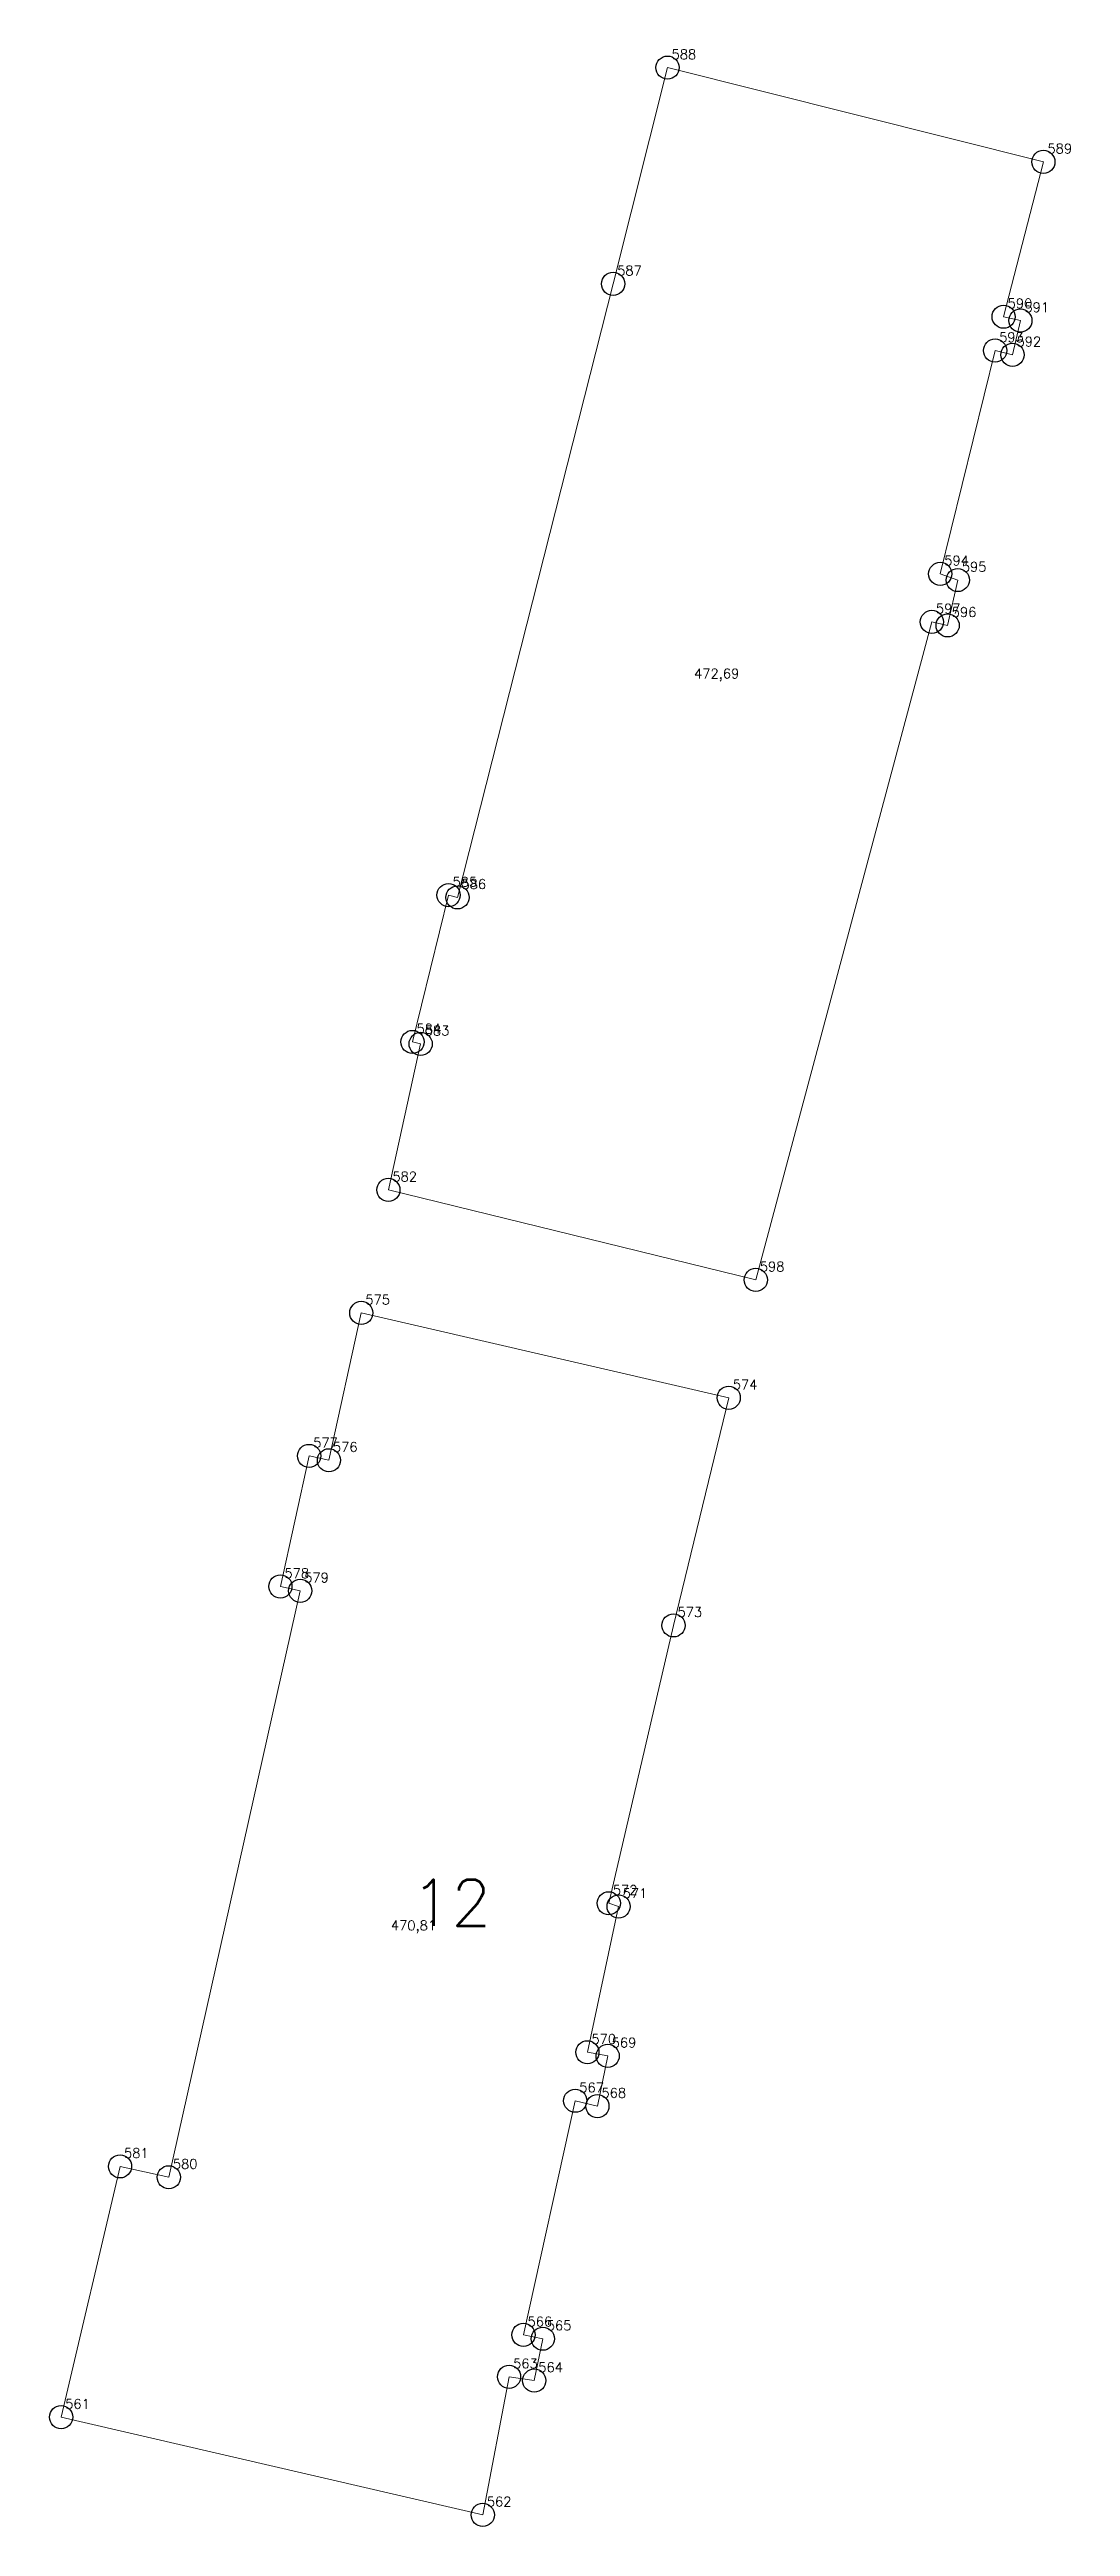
# Model space of a CAD drawing. Extents: x 1390459 to 1399082, y 355064 to 360767.
# Drawn here: x 1394496.9 to 1394530, y 359227.2 to 359307.4 of the extents above; entities that cross this region are included whole.
import ezdxf

# ---------------------------------------------------------------- set-up
doc = ezdxf.new("R2010")
doc.units = 0
doc.header["$PDMODE"] = 33
doc.header["$PDSIZE"] = 0.75
doc.layers.add('9 - ценная историческая застройка советский период', color=7, linetype='Continuous')
doc.layers.add('OKN_VALUED_LABELS', color=1, linetype='Continuous')
doc.styles.get("Standard").update_dxf_attribs({"font": 'simplex.shx'})

msp = doc.modelspace()

# ---------------------------------------------------------------- texts
at = {"layer": '9 - ценная историческая застройка советский период', "color": 7}
for s, p in [('588', (1394517.05, 359307.135)), ('589', (1394529.229, 359304.078)), ('587', (1394515.287, 359300.126)), ('590', (1394527.939, 359299.061)), ('591', (1394528.482, 359298.936)), ('593', (1394527.664, 359297.964)), ('592', (1394528.227, 359297.826)), ('594', (1394525.885, 359290.727)), ('595', (1394526.454, 359290.526)), ('597', (1394525.615, 359289.171)), ('596', (1394526.126, 359289.058)), ('472,69', (1394517.778, 359287.065)), ('472,69', (1394517.778, 359287.065)), ('585', (1394509.954, 359280.314)), ('586', (1394510.244, 359280.241)), ('584', (1394508.786, 359275.553)), ('583', (1394509.051, 359275.492)), ('582', (1394508.005, 359270.76)), ('598', (1394519.909, 359267.844)), ('575', (1394507.128, 359266.773)), ('574', (1394519.033, 359264.021)), ('577', (1394505.438, 359262.138)), ('576', (1394506.078, 359261.997)), ('578', (1394504.507, 359257.906)), ('579', (1394505.148, 359257.765)), ('573', (1394517.243, 359256.645)), ('572', (1394515.146, 359247.636)), ('571', (1394515.466, 359247.535)), ('470,81', (1394507.957, 359246.492)), ('470,81', (1394507.957, 359246.492)), ('570', (1394514.453, 359242.808)), ('569', (1394515.11, 359242.691)), ('567', (1394514.059, 359241.238)), ('568', (1394514.778, 359241.063)), ('581', (1394499.31, 359239.111)), ('580', (1394500.891, 359238.758)), ('566', (1394512.383, 359233.65)), ('565', (1394513.007, 359233.525)), ('563', (1394511.916, 359232.291)), ('564', (1394512.73, 359232.168)), ('561', (1394497.402, 359230.983)), ('562', (1394511.064, 359227.815))]:
    msp.add_text(s, height=0.3111, dxfattribs=at).set_placement(p)
at = {"layer": 'OKN_VALUED_LABELS'}
msp.add_text('12', height=1.5, dxfattribs=at).set_placement((1394508.629, 359246.636))

# ---------------------------------------------------------------- linework, layer by layer
at = {"layer": '9 - ценная историческая застройка советский период', "color": 7, "lineweight": 20}
for points in [[(1394507.876, 359270.486), (1394508.922, 359275.218), (1394508.657, 359275.279), (1394509.825, 359280.04), (1394510.115, 359279.966), (1394515.158, 359299.852), (1394516.92, 359306.86), (1394529.099, 359303.804), (1394527.81, 359298.786), (1394528.353, 359298.662), (1394528.098, 359297.552), (1394527.535, 359297.69), (1394525.756, 359290.452), (1394526.325, 359290.251), (1394525.997, 359288.783), (1394525.485, 359288.896), (1394519.78, 359267.569), (1394507.876, 359270.486)], [(1394507.876, 359270.486), (1394508.922, 359275.218), (1394508.657, 359275.279), (1394509.825, 359280.04), (1394510.115, 359279.966), (1394515.158, 359299.852), (1394516.92, 359306.86), (1394529.099, 359303.804), (1394527.81, 359298.786), (1394528.353, 359298.662), (1394528.098, 359297.552), (1394527.535, 359297.69), (1394525.756, 359290.452), (1394526.325, 359290.251), (1394525.997, 359288.783), (1394525.485, 359288.896), (1394519.78, 359267.569), (1394507.876, 359270.486)], [(1394497.273, 359230.708), (1394499.181, 359238.837), (1394500.762, 359238.483), (1394505.019, 359257.491), (1394504.378, 359257.632), (1394505.308, 359261.863), (1394505.949, 359261.722), (1394506.999, 359266.499), (1394518.904, 359263.747), (1394517.114, 359256.37), (1394515.017, 359247.362), (1394515.337, 359247.261), (1394514.324, 359242.533), (1394514.981, 359242.417), (1394514.649, 359240.788), (1394513.93, 359240.963), (1394512.253, 359233.376), (1394512.878, 359233.25), (1394512.601, 359231.894), (1394511.787, 359232.016), (1394510.935, 359227.54), (1394497.273, 359230.708)], [(1394497.273, 359230.708), (1394499.181, 359238.837), (1394500.762, 359238.483), (1394505.019, 359257.491), (1394504.378, 359257.632), (1394505.308, 359261.863), (1394505.949, 359261.722), (1394506.999, 359266.499), (1394518.904, 359263.747), (1394517.114, 359256.37), (1394515.017, 359247.362), (1394515.337, 359247.261), (1394514.324, 359242.533), (1394514.981, 359242.417), (1394514.649, 359240.788), (1394513.93, 359240.963), (1394512.253, 359233.376), (1394512.878, 359233.25), (1394512.601, 359231.894), (1394511.787, 359232.016), (1394510.935, 359227.54), (1394497.273, 359230.708)]]:
    msp.add_lwpolyline(points, close=True, dxfattribs=at)
at = {"layer": '9 - ценная историческая застройка советский период'}
for p in [(1394516.92, 359306.86), (1394529.099, 359303.804), (1394515.158, 359299.852), (1394527.81, 359298.786), (1394528.353, 359298.662), (1394527.535, 359297.69), (1394528.098, 359297.552), (1394525.756, 359290.452), (1394526.325, 359290.251), (1394525.485, 359288.896), (1394525.997, 359288.783), (1394509.825, 359280.04), (1394510.115, 359279.966), (1394508.657, 359275.279), (1394508.922, 359275.218), (1394507.876, 359270.486), (1394519.78, 359267.569), (1394506.999, 359266.499), (1394518.904, 359263.747), (1394505.308, 359261.863), (1394505.949, 359261.722), (1394504.378, 359257.632), (1394505.019, 359257.491), (1394517.114, 359256.37), (1394515.017, 359247.362), (1394515.337, 359247.261), (1394514.324, 359242.533), (1394514.981, 359242.417), (1394513.93, 359240.963), (1394514.649, 359240.788), (1394499.181, 359238.837), (1394500.762, 359238.483), (1394512.253, 359233.376), (1394512.878, 359233.25), (1394511.787, 359232.016), (1394512.601, 359231.894), (1394497.273, 359230.708), (1394510.935, 359227.54)]:
    msp.add_point(p, dxfattribs=at)

msp.set_redraw_order([(e.dxf.handle, doc.entitydb.next_handle()) for e in msp.query("TEXT MTEXT ATTDEF DIMENSION ARC_DIMENSION")])  # texts and dimensions are drawn at this point

doc.saveas('drawing.dxf')
